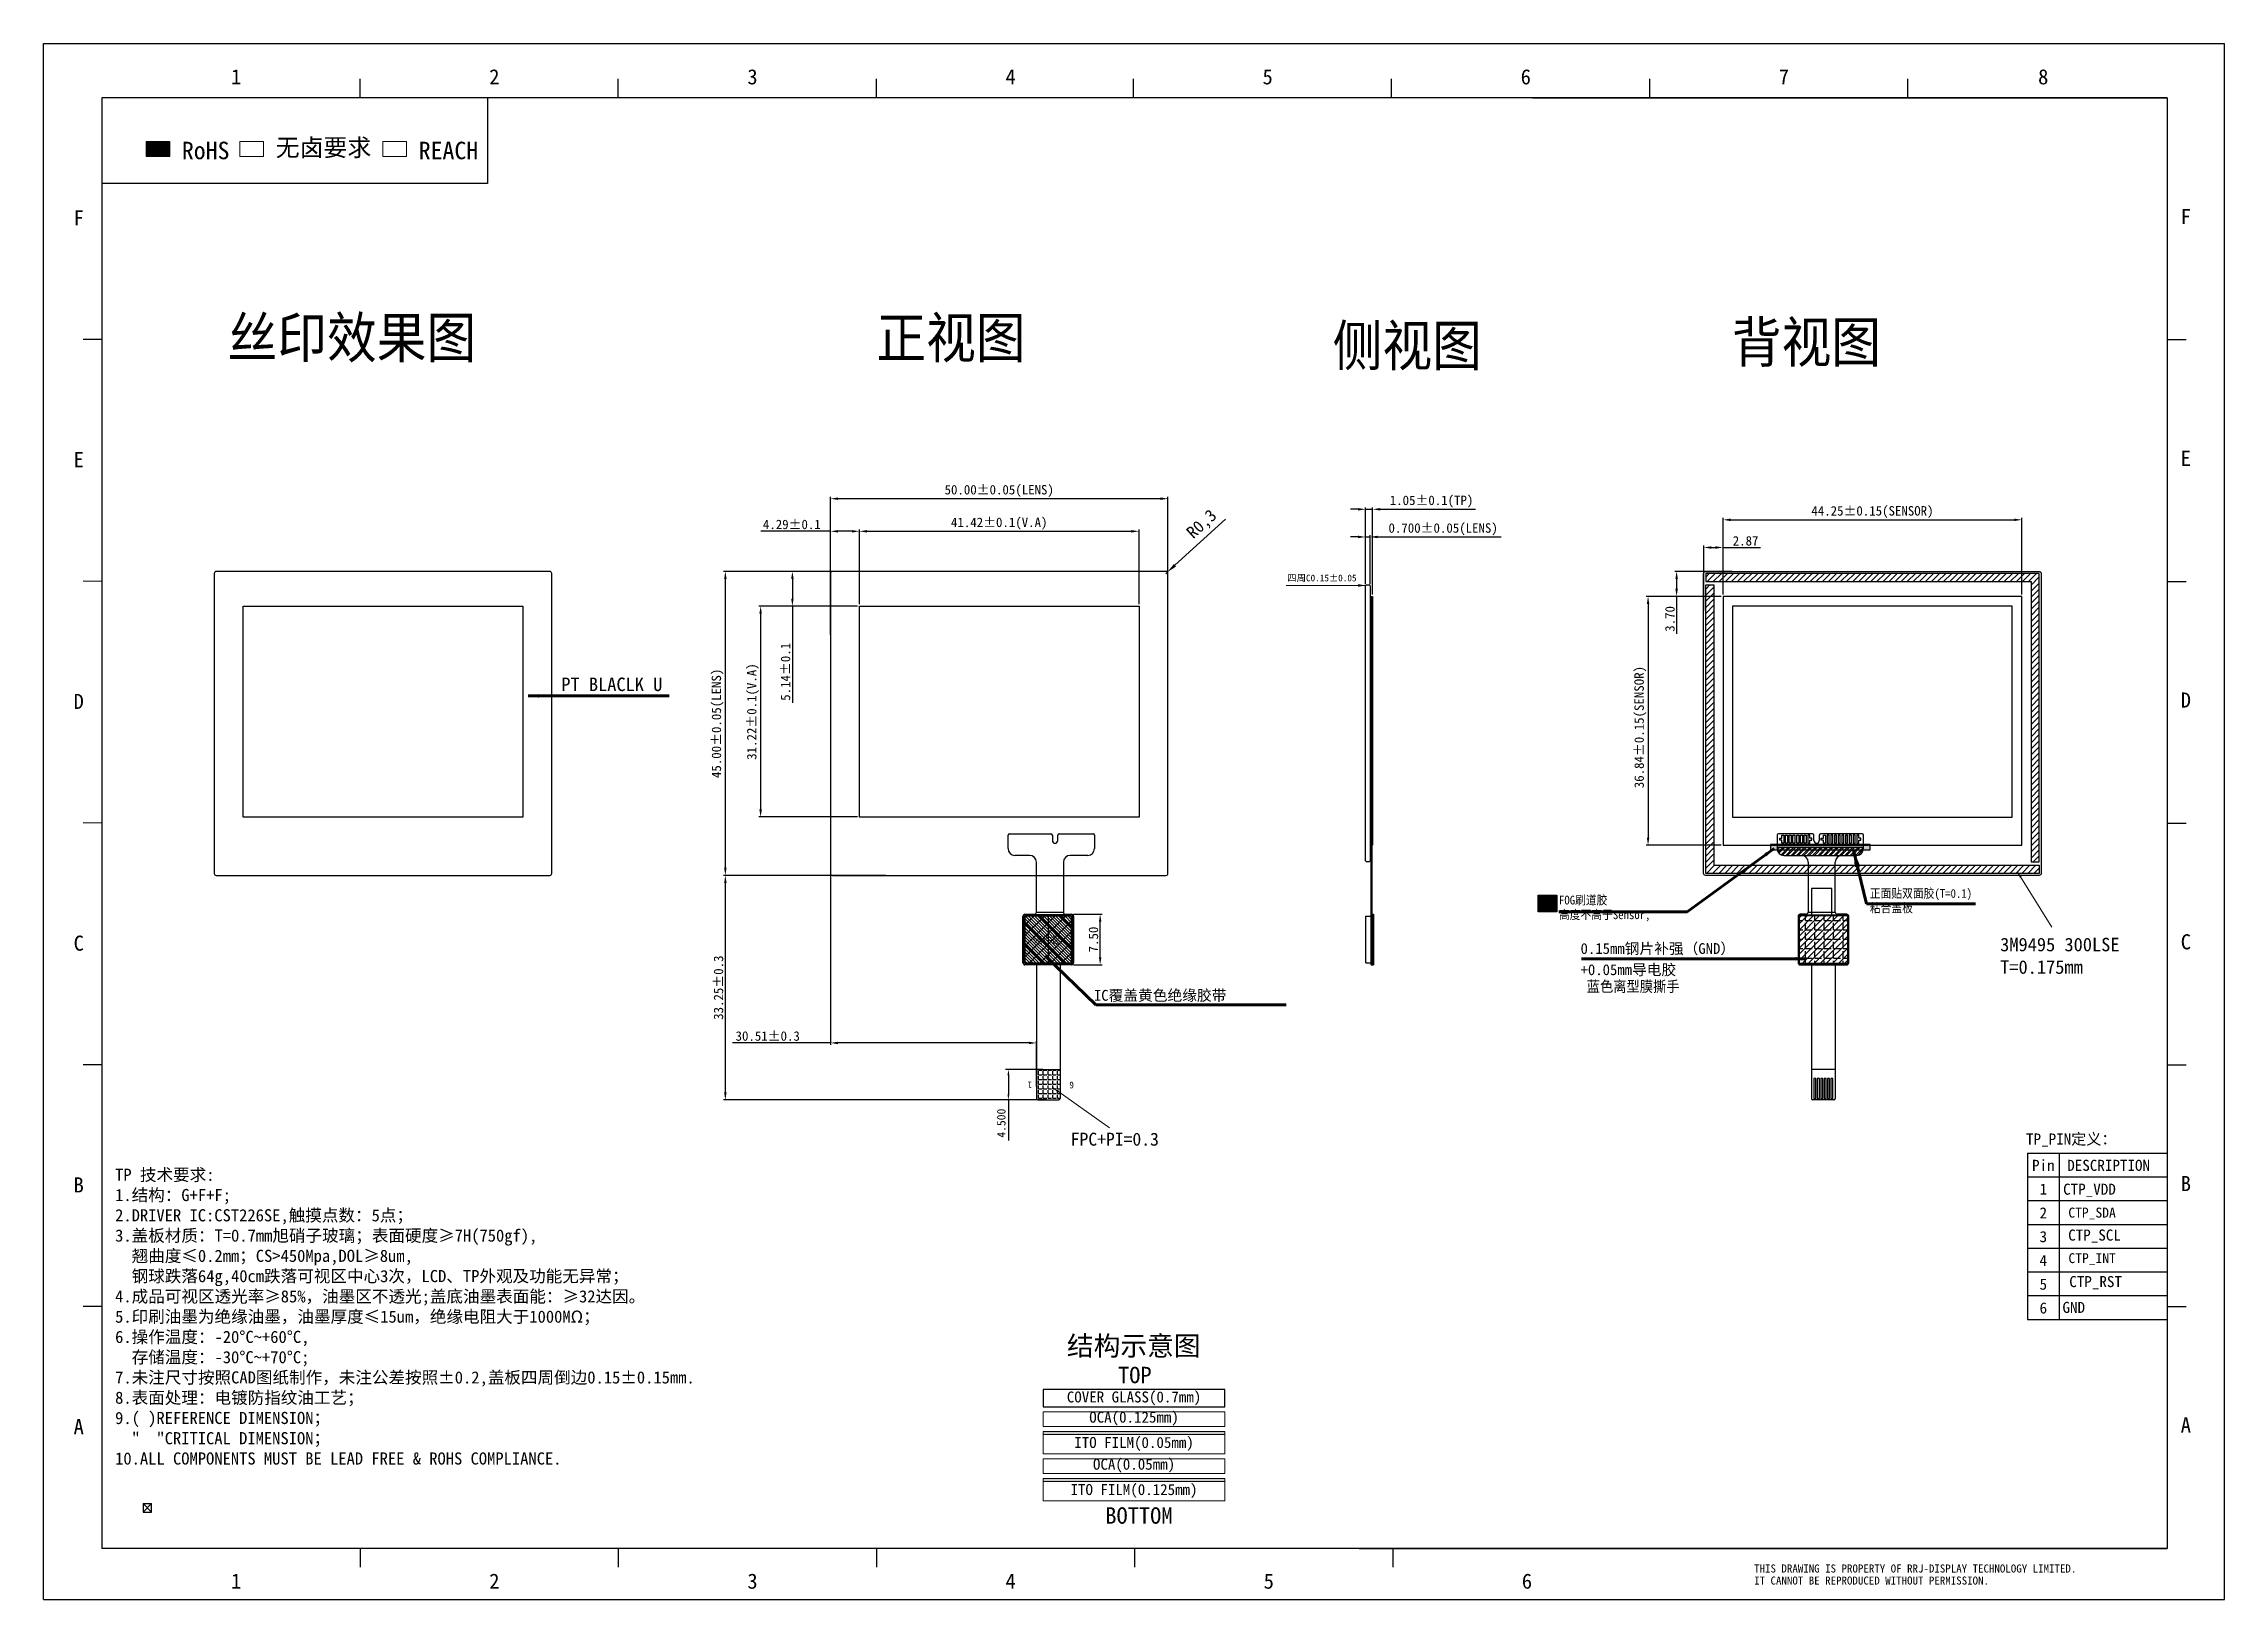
# Model space of a CAD drawing. Header units: millimetres. Extents: x 2493 to 3431, y 522 to 752.
# Drawn here: x 2492.9 to 2815.9, y 522.1 to 752.5 of the extents above; entities that cross this region are included whole.
import ezdxf
from ezdxf.enums import TextEntityAlignment as Align

# ---------------------------------------------------------------- set-up
doc = ezdxf.new("R2010")
doc.units = ezdxf.units.MM
doc.header["$PDMODE"] = 98
for name, color, linetype, lineweight in [('COVER GLASS', 6, 'Continuous', 0), ('OCA', 5, 'Continuous', 5), ('sensor', 170, 'Continuous', 0)]:
    doc.layers.add(name, color=color, linetype=linetype, lineweight=lineweight)
for name, color, linetype in [('dim', 3, 'Continuous'), ('dimension', 3, 'Continuous'), ('DIM（标注）', 3, 'Continuous'), ('fpc', 2, 'Continuous'), ('LENS', 1, 'Continuous'), ('双面胶', 2, 'Continuous'), ('摄像孔保洁膜', 5, 'Continuous')]:
    doc.layers.add(name, color=color, linetype=linetype)
doc.styles.get("Standard").update_dxf_attribs({"font": ''})
doc.styles.add('TITLE', font='arial.ttf')
doc.styles.add('宋体', font='')
doc.styles.add('宝明', font='simhei.ttf')
doc.styles.add('黑体', font='simhei.ttf', dxfattribs={"width": 0.9})
doc.styles.get('Standard').set_extended_font_data('SimSun')
doc.styles.get('宋体').set_extended_font_data('SimSun')
doc.dimstyles.new('ISO-25', dxfattribs={"dimtxt": 1.8, "dimasz": 1.5, "dimexe": 1.25, "dimexo": 0.625, "dimtad": 1, "dimtxsty": 'Standard', "dimcen": 2.5, "dimclrd": 3, "dimclre": 3, "dimadec": 0, "dimazin": 0, "dimtfac": 1, "dimtmove": 0, "dimatfit": 3, "dimfxl": 1, "dimarcsym": 0})
doc.dimstyles.new('ISO-25$0', dxfattribs={"dimscale": 0.7, "dimtxt": 1.8, "dimasz": 1.2, "dimexe": 0.6, "dimexo": 0.6, "dimgap": 0.6, "dimtad": 1, "dimzin": 1, "dimdsep": 46, "dimtxsty": 'Standard', "dimcen": 0.5, "dimclrd": 256, "dimclre": 256, "dimclrt": 256, "dimadec": 0, "dimazin": 0, "dimtp": 1.2, "dimtm": 1.2, "dimtfac": 1, "dimtmove": 0, "dimatfit": 3, "dimfxl": 1, "dimtolj": 1, "dimarcsym": 0})
doc.dimstyles.new('ISO-25$7', dxfattribs={"dimscale": 0.5, "dimtxt": 2.5, "dimasz": 2, "dimexe": 0.65, "dimexo": 0, "dimtad": 0, "dimdsep": 46, "dimtxsty": 'TITLE', "dimcen": 1.6, "dimclrd": 7, "dimclre": 73, "dimclrt": 7, "dimazin": 0, "dimtfac": 1, "dimtofl": 0, "dimtmove": 0, "dimatfit": 0, "dimfxl": 1, "dimtolj": 1, "dimlwd": 9, "dimlwe": 9, "dimarcsym": 0})
doc.dimstyles.new('TPD', dxfattribs={"dimtxt": 1, "dimasz": 1.2, "dimexe": 0.25, "dimexo": 0.08, "dimgap": 0.15, "dimtad": 0, "dimzin": 1, "dimdsep": 46, "dimtxsty": '宋体', "dimcen": 18.05, "dimclrd": 256, "dimclre": 256, "dimclrt": 256, "dimadec": 0, "dimazin": 0, "dimtfac": 1, "dimtmove": 0, "dimatfit": 2, "dimfxl": 1, "dimlwd": 18, "dimlwe": 18, "dimarcsym": 0})

msp = doc.modelspace()

# ---------------------------------------------------------------- texts
at = {"color": 7, "linetype": 'Continuous', "style": '宝明'}
for s, height, p in [('1', 2.237, (2520.6665, 746.4312)), ('2', 2.237, (2558.9053, 746.4312)), ('3', 2.237, (2597.1441, 746.4312)), ('4', 2.237, (2635.383, 746.4312)), ('5', 2.237, (2673.4517, 746.4312)), ('6', 2.237, (2711.6905, 746.4312)), ('7', 2.237, (2749.9293, 746.4312)), ('8', 2.237, (2788.3383, 746.4312)), ('F', 2.237, (2497.3381, 725.5377)), ('F', 2.237, (2809.4612, 725.7389)), ('E', 2.237, (2497.3381, 689.7456)), ('E', 2.237, (2809.4612, 689.9468)), ('D', 2.237, (2497.3381, 653.9535)), ('D', 2.237, (2809.4612, 654.1547)), ('C', 2.237, (2497.3381, 618.1614)), ('C', 2.237, (2809.4612, 618.3626)), ('B', 2.237, (2809.4612, 582.5704)), ('B', 2.237, (2497.3381, 582.3693)), ('A', 2.237, (2497.3381, 546.5772)), ('A', 2.237, (2809.4612, 546.8209)), ('THIS DRAWING IS PROPERTY OF RRJ-DISPLAY TECHNOLOGY LIMITED.', 1.189188, (2746.2759, 526.1025)), ('1', 2.237, (2520.6665, 523.7071)), ('2', 2.237, (2558.9053, 523.7071)), ('3', 2.237, (2597.1441, 523.7071)), ('4', 2.237, (2635.383, 523.7071)), ('5', 2.237, (2673.6218, 523.7071)), ('6', 2.237, (2711.8606, 523.7071)), ('IT CANNOT BE REPRODUCED WITHOUT PERMISSION.', 1.189188, (2746.2759, 524.3187))]:
    msp.add_text(s, height=height, dxfattribs=at).set_placement(p)
at = {"color": 0, "style": '宝明'}
msp.add_text('元件区', height=1, dxfattribs=at).set_placement((2639.476, 619.2794, 0))
at = {"color": 1, "linetype": 'Continuous', "style": '宝明'}
msp.add_text('TP_PIN定义：', height=1.63925, dxfattribs=at).set_placement((2786.5535, 589.4649))
at = {"color": 0, "linetype": 'Continuous', "style": '宝明'}
for s, height, p in [('Pin', 1.63925, (2789.1111, 585.5662)), ('DESCRIPTION', 1.63925, (2798.7881, 585.5662)), ('1', 1.6392, (2789.1111, 582.0473)), ('6', 1.6392, (2789.1111, 564.4528))]:
    msp.add_text(s, height=height, dxfattribs=at).set_placement(p, align=Align.CENTER)
at = {"linetype": 'Continuous', "style": '宝明'}
for s, height, p in [('CTP_VDD', 1.63925, (2792.0464, 582.0377)), ('CTP_SDA', 1.47532, (2792.8193, 578.6551)), ('CTP_INT', 1.47532, (2792.8292, 571.9061)), ('CTP_RST', 1.63925, (2792.9524, 568.3565))]:
    msp.add_text(s, height=height, dxfattribs=at).set_placement(p)
for s, p in [('2', (2789.1111, 578.5284)), ('3', (2789.1111, 575.0095)), ('4', (2789.1111, 571.4906)), ('5', (2789.1111, 567.9717))]:
    msp.add_text(s, height=1.6392, dxfattribs=at).set_placement(p, align=Align.CENTER)
at = {"color": 0, "linetype": 'Continuous', "style": '宝明'}
for s, p in [('CTP_SCL', (2792.7939, 575.2443)), ('GND', (2791.9481, 564.5354))]:
    msp.add_text(s, height=1.63925, dxfattribs=at).set_placement(p)
at = {"color": 2, "lineweight": 0, "char_height": 2.594188, "width": 74.380136, "attachment_point": 1}
for s, insert in [('\\fsimsun|b0|i0|c134|p54;\\H1x;RoHS', (2513.3739, 737.9371)), ('\\fsimsun|b0|i0|c134|p54;\\H1x;无卤要求', (2527.281, 738.3768)), ('\\fsimsun|b0|i0|c134|p54;\\H1x;REACH', (2548.455, 737.9371))]:
    msp.add_mtext(s, dxfattribs=dict(at, insert=insert))
at = {"color": 1, "char_height": 1, "width": 0.500789, "attachment_point": 3, "rotation": 180, "style": '宝明'}
for s, insert in [('1', (2638.6352, 597.7881)), ('6', (2644.8359, 597.7566))]:
    msp.add_mtext(s, dxfattribs=dict(at, insert=insert))
at = {"insert": (2644.4838, 561.1139), "char_height": 2.90304, "width": 21.513254, "attachment_point": 1, "style": '宋体'}
msp.add_mtext('{\\fSimSun|b0|i0|c134|p54;结构示意图}', dxfattribs=at)
at = {"layer": 'dim', "style": '宋体'}
for s, insert, char_height, width, attachment_point in [('{\\C2;TP 技术要求:\\P1.结构：G+F+F;\\P2.DRIVER IC:\\C1;CST226SE\\C2;,触摸点数：5点；\\P3.盖板材质：T=0.7mm旭硝子玻璃；表面硬度≥7H(750gf),\\P  翘曲度≤0.2mm；CS>450Mpa,DOL≥8um,\\P  钢球跌落64g,40cm跌落可视区中心3次，LCD、TP外观及功能无异常；\\P4.成品可视区透光率≥85%，油墨区不透光;\\fNSimSun|b0|i0|c134|p49;\\C1;盖底油墨表面能：≥32达因。\\fSimSun|b0|i0|c134|p2;\\P\\C2;5.印刷油墨为绝缘油墨，油墨厚度≤\\C1;15\\C2;um，绝缘电阻大于1000MΩ；\\P6.操作温度：-20%%DC~+60%%DC,\\P  存储温度：-30%%DC~+70%%DC;\\P7.未注尺寸按照CAD图纸制作，未注公差按照\\fNSimSun|b0|i0|c134|p49;\\C1;%%P0.2\\fSimSun|b0|i0|c134|p2;,盖板四周倒边0.15%%P0.15mm.\\P\\C2;8.表面处理：电镀防指纹油工艺； \\P9.( )REFERENCE DIMENSION；\\P  "  "CRITICAL DIMENSION；\\P10.ALL COMPONENTS MUST BE LEAD FREE & ROHS COMPLIANCE.\\P }', (2503.4896, 585.8929), 1.8, 112.149418, 1), ('TOP', (2652.0514, 555.3227), 2.43855, 5.567922, 4), ('BOTTOM', (2650.1663, 534.5178), 2.43855, 10.471701, 4)]:
    msp.add_mtext(s, dxfattribs=dict(at, insert=insert, char_height=char_height, width=width, attachment_point=attachment_point))
at = {"layer": 'dimension', "ltscale": 0.5, "insert": (2645.0376, 591.2201), "char_height": 1.92057, "attachment_point": 1}
msp.add_mtext_dynamic_manual_height_columns('FPC+PI=0.3', width=24.11863, gutter_width=1, heights=[0], dxfattribs=at)
at = {"layer": 'DIM（标注）', "linetype": 'Continuous', "style": '宝明'}
msp.add_text('PT BLACLK U', height=2, dxfattribs=at).set_placement((2569.5833, 656.6029, 0))
at = {"layer": 'DIM（标注）', "lineweight": 0, "style": '黑体'}
for s, p in [('0.15mm钢片补强（GND）', (2720.5656, 617.6844, 0)), ('+0.05mm导电胶  ', (2720.5656, 614.5485, 0)), ('IC覆盖黄色绝缘胶带', (2648.4726, 610.7579, 0))]:
    msp.add_text(s, height=1.6, dxfattribs=at).set_placement(p)
at = {"layer": 'DIM（标注）', "color": 1, "char_height": 6, "attachment_point": 7, "style": '黑体'}
for s, insert in [('{\\fSimHei|b0|i0|c134|p49;\\C3;丝印效果图}', (2520.1476, 705.2617)), ('{\\C3;正视图}', (2616.2559, 705.2559)), ('{\\C3;侧视图}', (2683.8434, 704.0952)), ('{\\C3;背视图}', (2742.9729, 704.6058))]:
    msp.add_mtext(s, dxfattribs=dict(at, insert=insert))
at = {"layer": 'DIM（标注）', "color": 1, "insert": (2677.0945, 673.8447), "char_height": 1, "width": 18.618354, "attachment_point": 1}
msp.add_mtext('{\\fSimHei|b0|i0|c134|p49;四周C0.15±0.05}', dxfattribs=at)
at = {"layer": 'DIM（标注）', "lineweight": 0, "attachment_point": 1, "style": '黑体'}
for s, insert, char_height, width in [('正面贴双面胶(T=0.1)\\P粘合盖板', (2763.4101, 627.2941, 0), 1.3, 33.288189), ('FOG刷道胶\\P高度不高于Sensor,', (2717.3657, 626.3042, 0), 1.3, 37.972328), ('蓝色离型膜撕手', (2721.4779, 613.6796), 1.6, 26.102528)]:
    msp.add_mtext(s, dxfattribs=dict(at, insert=insert, char_height=char_height, width=width))
at = {"layer": 'DIM（标注）', "insert": (2782.7148, 620.0762), "char_height": 2, "width": 24.09447, "attachment_point": 1}
msp.add_mtext('3M9495 300LSE\\PT=0.175mm', dxfattribs=at)
at = {"layer": 'LENS', "insert": (2654.4204, 552.9054), "char_height": 1.625702, "width": 26.900926, "attachment_point": 2, "style": '宋体'}
msp.add_mtext('COVER GLASS(0.7mm)', dxfattribs=at)
at = {"layer": 'OCA', "char_height": 1.625702, "width": 26.900926, "attachment_point": 2, "style": '宋体'}
for s, insert in [('OCA(0.125mm)', (2654.4204, 549.9153)), ('OCA(0.05mm)', (2654.4204, 542.9492))]:
    msp.add_mtext(s, dxfattribs=dict(at, insert=insert))
at = {"layer": 'sensor', "char_height": 1.571293, "width": 26.900926, "attachment_point": 2, "style": '宋体'}
for s, insert in [('{\\H1.035x;ITO FILM(0.05mm)}', (2654.4204, 546.1666)), ('{\\H1.035x;ITO FILM(0.125mm)}', (2654.4204, 539.2006))]:
    msp.add_mtext(s, dxfattribs=dict(at, insert=insert))

# ---------------------------------------------------------------- blocks, each defined once
blk = doc.blocks.new('*D54')
at = {"layer": 'Defpoints', "color": 0}
for p in [(2655.16, 680.26), (2613.74, 669.18), (2655.16, 669.18)]:
    blk.add_point(p, dxfattribs=at)
at = {"layer": 'DIM（标注）', "lineweight": -2}
for p, q in [((2613.74, 669.46), (2613.74, 680.54)), ((2614.86, 680.26), (2654.04, 680.26)), ((2655.16, 669.46), (2655.16, 680.54))]:
    blk.add_line(p, q, dxfattribs=at)
at = {"layer": 'DIM（标注）'}
for points in [[(2614.86, 680.44), (2614.86, 680.07), (2613.74, 680.26)], [(2654.04, 680.44), (2654.04, 680.07), (2655.16, 680.26)]]:
    blk.add_solid(points, dxfattribs=at)
at = {"layer": 'DIM（标注）', "insert": (2634.45, 681.4), "char_height": 1.4, "attachment_point": 5, "style": '宝明'}
blk.add_mtext('\\A1;41.42%%P0.1(V.A)', dxfattribs=at)
blk = doc.blocks.new('*D55')
at = {"layer": 'Defpoints', "color": 0}
for p in [(2613.74, 669.18), (2599.11, 637.96), (2613.74, 637.96)]:
    blk.add_point(p, dxfattribs=at)
at = {"layer": 'DIM（标注）', "lineweight": -2}
for p, q in [((2613.46, 669.18), (2598.83, 669.18)), ((2599.11, 668.06), (2599.11, 639.08)), ((2613.46, 637.96), (2598.83, 637.96))]:
    blk.add_line(p, q, dxfattribs=at)
at = {"layer": 'DIM（标注）'}
for points in [[(2598.92, 668.06), (2599.29, 668.06), (2599.11, 669.18)], [(2598.92, 639.08), (2599.29, 639.08), (2599.11, 637.96)]]:
    blk.add_solid(points, dxfattribs=at)
at = {"layer": 'DIM（标注）', "insert": (2597.97, 653.57), "char_height": 1.4, "attachment_point": 5, "rotation": 90, "style": '宝明'}
blk.add_mtext('\\A1;31.22%%P0.1(V.A)', dxfattribs=at)
blk = doc.blocks.new('*D56')
at = {"layer": 'Defpoints', "color": 0}
for p in [(2659.45, 685.09), (2609.45, 664.66), (2659.45, 665.2)]:
    blk.add_point(p, dxfattribs=at)
at = {"layer": 'DIM（标注）', "lineweight": -2}
for p, q in [((2609.45, 664.94), (2609.45, 685.37)), ((2610.57, 685.09), (2658.33, 685.09)), ((2659.45, 665.48), (2659.45, 685.37))]:
    blk.add_line(p, q, dxfattribs=at)
at = {"layer": 'DIM（标注）'}
for points in [[(2610.57, 685.27), (2610.57, 684.9), (2609.45, 685.09)], [(2658.33, 685.27), (2658.33, 684.9), (2659.45, 685.09)]]:
    blk.add_solid(points, dxfattribs=at)
at = {"layer": 'DIM（标注）', "insert": (2634.45, 686.23), "char_height": 1.4, "attachment_point": 5, "style": '宝明'}
blk.add_mtext('\\A1;50.00%%P0.05(LENS)', dxfattribs=at)
blk = doc.blocks.new('*D57')
at = {"layer": 'Defpoints', "color": 0}
for p in [(2618.1, 674.32), (2593.88, 629.32), (2617.93, 629.32)]:
    blk.add_point(p, dxfattribs=at)
at = {"layer": 'DIM（标注）', "lineweight": -2}
for p, q in [((2617.82, 674.32), (2593.6, 674.32)), ((2593.88, 673.2), (2593.88, 630.44)), ((2617.65, 629.32), (2593.6, 629.32))]:
    blk.add_line(p, q, dxfattribs=at)
at = {"layer": 'DIM（标注）'}
for points in [[(2593.7, 673.2), (2594.07, 673.2), (2593.88, 674.32)], [(2593.7, 630.44), (2594.07, 630.44), (2593.88, 629.32)]]:
    blk.add_solid(points, dxfattribs=at)
at = {"layer": 'DIM（标注）', "insert": (2592.74, 651.82), "char_height": 1.4, "attachment_point": 5, "rotation": 90, "style": '宝明'}
blk.add_mtext('\\A1;45.00%%P0.05(LENS)', dxfattribs=at)
blk = doc.blocks.new('*D58')
at = {"layer": 'Defpoints', "color": 0}
for p in [(2609.45, 680.26), (2613.74, 669.18), (2609.45, 665.21)]:
    blk.add_point(p, dxfattribs=at)
at = {"layer": 'DIM（标注）', "lineweight": -2}
for p, q in [((2609.45, 680.26), (2599.14, 680.26)), ((2609.45, 665.49), (2609.45, 680.54)), ((2612.62, 680.26), (2610.57, 680.26)), ((2613.74, 669.46), (2613.74, 680.54))]:
    blk.add_line(p, q, dxfattribs=at)
at = {"layer": 'DIM（标注）'}
for points in [[(2610.57, 680.44), (2610.57, 680.07), (2609.45, 680.26)], [(2612.62, 680.44), (2612.62, 680.07), (2613.74, 680.26)]]:
    blk.add_solid(points, dxfattribs=at)
at = {"layer": 'DIM（标注）', "insert": (2603.73, 681.27), "char_height": 1.4, "attachment_point": 5, "style": '宝明'}
blk.add_mtext('\\A1;4.29%%P0.1', dxfattribs=at)
blk = doc.blocks.new('*D59')
at = {"layer": 'Defpoints', "color": 0}
for p in [(2603.81, 674.32), (2616.4, 674.32), (2613.74, 669.18)]:
    blk.add_point(p, dxfattribs=at)
at = {"layer": 'DIM（标注）', "lineweight": -2}
for p, q in [((2616.12, 674.32), (2603.53, 674.32)), ((2603.81, 673.2), (2603.81, 670.3)), ((2613.46, 669.18), (2603.53, 669.18)), ((2603.81, 669.18), (2603.81, 654.86))]:
    blk.add_line(p, q, dxfattribs=at)
at = {"layer": 'DIM（标注）'}
for points in [[(2603.63, 673.2), (2604, 673.2), (2603.81, 674.32)], [(2603.63, 670.3), (2604, 670.3), (2603.81, 669.18)]]:
    blk.add_solid(points, dxfattribs=at)
at = {"layer": 'DIM（标注）', "insert": (2602.8, 659.45), "char_height": 1.4, "attachment_point": 5, "rotation": 90, "style": '宝明'}
blk.add_mtext('\\A1;5.14%%P0.1', dxfattribs=at)
blk = doc.blocks.new('*D60')
at = {"layer": 'Defpoints', "color": 0}
for p in [(2615.24, 629.32), (2593.88, 596.07), (2641.71, 596.07)]:
    blk.add_point(p, dxfattribs=at)
at = {"layer": 'DIM（标注）', "lineweight": -2}
for p, q in [((2614.96, 629.32), (2593.6, 629.32)), ((2593.88, 628.2), (2593.88, 597.19)), ((2641.43, 596.07), (2593.6, 596.07))]:
    blk.add_line(p, q, dxfattribs=at)
at = {"layer": 'DIM（标注）'}
for points in [[(2593.7, 628.2), (2594.07, 628.2), (2593.88, 629.32)], [(2593.7, 597.19), (2594.07, 597.19), (2593.88, 596.07)]]:
    blk.add_solid(points, dxfattribs=at)
at = {"layer": 'DIM（标注）', "insert": (2592.87, 612.69), "char_height": 1.4, "attachment_point": 5, "rotation": 90, "style": '宝明'}
blk.add_mtext('\\A1;33.25%%P0.3', dxfattribs=at)
blk = doc.blocks.new('*D61')
at = {"layer": 'Defpoints', "color": 0}
for p in [(2609.45, 636.16), (2639.96, 604.51), (2639.96, 597.79)]:
    blk.add_point(p, dxfattribs=at)
at = {"layer": 'DIM（标注）', "lineweight": -2}
for p, q in [((2609.45, 635.88), (2609.45, 604.23)), ((2609.45, 604.51), (2594.94, 604.51)), ((2638.84, 604.51), (2610.57, 604.51)), ((2639.96, 598.07), (2639.96, 604.79))]:
    blk.add_line(p, q, dxfattribs=at)
at = {"layer": 'DIM（标注）'}
for points in [[(2610.57, 604.69), (2610.57, 604.32), (2609.45, 604.51)], [(2638.84, 604.69), (2638.84, 604.32), (2639.96, 604.51)]]:
    blk.add_solid(points, dxfattribs=at)
at = {"layer": 'DIM（标注）', "insert": (2600.16, 605.52), "char_height": 1.4, "attachment_point": 5, "style": '宝明'}
blk.add_mtext('\\A1;30.51%%P0.3', dxfattribs=at)
blk = doc.blocks.new('*D62')
at = {"layer": 'Defpoints', "color": 0}
for p in [(2645.16, 623.57), (2649.4, 623.57), (2645.16, 616.07)]:
    blk.add_point(p, dxfattribs=at)
at = {"layer": 'DIM（标注）', "lineweight": -2}
for p, q in [((2645.44, 623.57), (2649.68, 623.57)), ((2649.4, 617.19), (2649.4, 622.45)), ((2645.44, 616.07), (2649.68, 616.07))]:
    blk.add_line(p, q, dxfattribs=at)
at = {"layer": 'DIM（标注）'}
for points in [[(2649.22, 622.45), (2649.59, 622.45), (2649.4, 623.57)], [(2649.22, 617.19), (2649.59, 617.19), (2649.4, 616.07)]]:
    blk.add_solid(points, dxfattribs=at)
at = {"layer": 'DIM（标注）', "insert": (2648.41, 619.82), "char_height": 1.4, "attachment_point": 5, "rotation": 90, "style": '宝明'}
blk.add_mtext('\\A1;7.50', dxfattribs=at)
blk = doc.blocks.new('*D63')
at = {"layer": 'Defpoints', "color": 0}
for p in [(2689.76, 683.52), (2688.71, 672.17), (2689.76, 670.62)]:
    blk.add_point(p, dxfattribs=at)
at = {"layer": 'DIM（标注）', "lineweight": -2}
for p, q in [((2687.59, 683.52), (2686.47, 683.52)), ((2688.71, 672.45), (2688.71, 683.8)), ((2688.71, 683.52), (2689.76, 683.52)), ((2689.76, 670.9), (2689.76, 683.8)), ((2690.88, 683.52), (2704.99, 683.52))]:
    blk.add_line(p, q, dxfattribs=at)
at = {"layer": 'DIM（标注）'}
for points in [[(2687.59, 683.7), (2687.59, 683.33), (2688.71, 683.52)], [(2690.88, 683.7), (2690.88, 683.33), (2689.76, 683.52)]]:
    blk.add_solid(points, dxfattribs=at)
at = {"layer": 'DIM（标注）', "insert": (2698.49, 684.66), "char_height": 1.4, "attachment_point": 5, "style": '宝明'}
blk.add_mtext('\\A1;1.05%%P0.1(TP)', dxfattribs=at)
blk = doc.blocks.new('*D64')
at = {"layer": 'Defpoints', "color": 0}
for p in [(2689.41, 679.42), (2688.71, 672.17), (2689.41, 672.17)]:
    blk.add_point(p, dxfattribs=at)
at = {"layer": 'DIM（标注）', "lineweight": -2}
for p, q in [((2687.59, 679.42), (2686.47, 679.42)), ((2688.71, 672.45), (2688.71, 679.7)), ((2688.71, 679.42), (2689.41, 679.42)), ((2689.41, 672.45), (2689.41, 679.7)), ((2690.53, 679.42), (2708.78, 679.42))]:
    blk.add_line(p, q, dxfattribs=at)
at = {"layer": 'DIM（标注）'}
for points in [[(2687.59, 679.61), (2687.59, 679.23), (2688.71, 679.42)], [(2690.53, 679.61), (2690.53, 679.23), (2689.41, 679.42)]]:
    blk.add_solid(points, dxfattribs=at)
at = {"layer": 'DIM（标注）', "insert": (2700.21, 680.56), "char_height": 1.4, "attachment_point": 5, "style": '宝明'}
blk.add_mtext('\\A1;0.700%%P0.05(LENS)', dxfattribs=at)
blk = doc.blocks.new('*D65')
at = {"layer": 'Defpoints', "color": 0}
for p in [(2743.3, 674.32), (2734.79, 670.62), (2741.67, 670.62)]:
    blk.add_point(p, dxfattribs=at)
at = {"layer": 'DIM（标注）', "lineweight": -2}
for p, q in [((2743.02, 674.32), (2734.51, 674.32)), ((2734.79, 673.2), (2734.79, 671.74)), ((2741.39, 670.62), (2734.51, 670.62)), ((2734.79, 670.62), (2734.79, 665.08))]:
    blk.add_line(p, q, dxfattribs=at)
at = {"layer": 'DIM（标注）'}
for points in [[(2734.61, 673.2), (2734.98, 673.2), (2734.79, 674.32)], [(2734.61, 671.74), (2734.98, 671.74), (2734.79, 670.62)]]:
    blk.add_solid(points, dxfattribs=at)
at = {"layer": 'DIM（标注）', "insert": (2733.81, 667.29), "char_height": 1.4, "attachment_point": 5, "rotation": 90, "style": '宝明'}
blk.add_mtext('\\A1;3.70', dxfattribs=at)
blk = doc.blocks.new('*D66')
at = {"layer": 'Defpoints', "color": 0}
for p in [(2741.67, 677.86), (2741.67, 670.62), (2738.8, 668.27)]:
    blk.add_point(p, dxfattribs=at)
at = {"layer": 'DIM（标注）', "lineweight": -2}
for p, q in [((2738.8, 668.55), (2738.8, 678.14)), ((2739.92, 677.86), (2740.55, 677.86)), ((2741.67, 670.9), (2741.67, 678.14)), ((2741.67, 677.86), (2747.24, 677.86))]:
    blk.add_line(p, q, dxfattribs=at)
at = {"layer": 'DIM（标注）'}
for points in [[(2739.92, 678.04), (2739.92, 677.67), (2738.8, 677.86)], [(2740.55, 678.04), (2740.55, 677.67), (2741.67, 677.86)]]:
    blk.add_solid(points, dxfattribs=at)
at = {"layer": 'DIM（标注）', "insert": (2745.01, 678.84), "char_height": 1.4, "attachment_point": 5, "style": '宝明'}
blk.add_mtext('\\A1;2.87', dxfattribs=at)
blk = doc.blocks.new('*D67')
at = {"layer": 'Defpoints', "color": 0}
for p in [(2785.92, 681.96), (2741.67, 670.62), (2785.92, 670.62)]:
    blk.add_point(p, dxfattribs=at)
at = {"layer": 'DIM（标注）', "lineweight": -2}
for p, q in [((2741.67, 670.9), (2741.67, 682.24)), ((2742.79, 681.96), (2784.8, 681.96)), ((2785.92, 670.9), (2785.92, 682.24))]:
    blk.add_line(p, q, dxfattribs=at)
at = {"layer": 'DIM（标注）'}
for points in [[(2742.79, 682.14), (2742.79, 681.77), (2741.67, 681.96)], [(2784.8, 682.14), (2784.8, 681.77), (2785.92, 681.96)]]:
    blk.add_solid(points, dxfattribs=at)
at = {"layer": 'DIM（标注）', "insert": (2763.8, 683.1), "char_height": 1.4, "attachment_point": 5, "style": '宝明'}
blk.add_mtext('\\A1;44.25%%P0.15(SENSOR)', dxfattribs=at)
blk = doc.blocks.new('*D68')
at = {"layer": 'Defpoints', "color": 0}
for p in [(2741.67, 670.62), (2730.56, 633.78), (2741.67, 633.78)]:
    blk.add_point(p, dxfattribs=at)
at = {"layer": 'DIM（标注）', "lineweight": -2}
for p, q in [((2741.39, 670.62), (2730.28, 670.62)), ((2730.56, 669.5), (2730.56, 634.9)), ((2741.39, 633.78), (2730.28, 633.78))]:
    blk.add_line(p, q, dxfattribs=at)
at = {"layer": 'DIM（标注）'}
for points in [[(2730.38, 669.5), (2730.75, 669.5), (2730.56, 670.62)], [(2730.38, 634.9), (2730.75, 634.9), (2730.56, 633.78)]]:
    blk.add_solid(points, dxfattribs=at)
at = {"layer": 'DIM（标注）', "insert": (2729.42, 651.27), "char_height": 1.4, "attachment_point": 5, "rotation": 90, "style": '宝明'}
blk.add_mtext('\\A1;36.84%%P0.15(SENSOR)', dxfattribs=at)
blk = doc.blocks.new('*D69')
at = {"layer": 'Defpoints', "color": 0}
for p in [(2659.15, 674.02, 0), (2659.37, 674.22, 0)]:
    blk.add_point(p, dxfattribs=at)
at = {"layer": 'DIM（标注）', "color": 3, "lineweight": -2}
for p, q in [((2667.95, 682.04), (2660.48, 675.23)), ((2659.15, 674.02), (2659.37, 674.22))]:
    blk.add_line(p, q, dxfattribs=at)
at = {"layer": 'DIM（标注）', "color": 3}
blk.add_solid([(2660.31, 675.41), (2660.65, 675.04), (2659.37, 674.22)], dxfattribs=at)
at = {"layer": 'DIM（标注）', "color": 0, "insert": (2664.55, 681.21), "char_height": 1.8, "attachment_point": 5, "rotation": 42.3548}
blk.add_mtext('R0,3', dxfattribs=at)
blk = doc.blocks.new('*D70')
at = {"layer": 'Defpoints', "color": 0}
for p in [(2641.31, 600.57, 0), (2635.81, 596.07), (2641.31, 596.07, 0)]:
    blk.add_point(p, dxfattribs=at)
at = {"layer": 'DIM（标注）', "lineweight": -2}
for p, q in [((2640.89, 600.57), (2635.39, 600.57)), ((2635.81, 599.73), (2635.81, 596.91)), ((2640.89, 596.07), (2635.39, 596.07)), ((2635.81, 596.07), (2635.81, 590.04))]:
    blk.add_line(p, q, dxfattribs=at)
at = {"layer": 'DIM（标注）'}
for points in [[(2635.67, 599.73), (2635.95, 599.73), (2635.81, 600.57)], [(2635.67, 596.91), (2635.95, 596.91), (2635.81, 596.07)]]:
    blk.add_solid(points, dxfattribs=at)
at = {"layer": 'DIM（标注）', "insert": (2634.76, 592.63), "char_height": 1.26, "attachment_point": 5, "rotation": 90}
blk.add_mtext('\\A1;4.500', dxfattribs=at)
blk = doc.blocks.new('555234')
at = {"layer": 'DIM（标注）', "color": 0}
for points in [[(2369.1, -379.96), (2369.4, -379.96), (2369.4, -376.96), (2369.1, -376.96)], [(2369.6, -379.96), (2369.9, -379.96), (2369.9, -376.96), (2369.6, -376.96)], [(2370.1, -379.96), (2370.4, -379.96), (2370.4, -376.96), (2370.1, -376.96)], [(2370.6, -379.96), (2370.9, -379.96), (2370.9, -376.96), (2370.6, -376.96)], [(2371.1, -379.96), (2371.4, -379.96), (2371.4, -376.96), (2371.1, -376.96)], [(2371.6, -379.96), (2371.9, -379.96), (2371.9, -376.96), (2371.6, -376.96)]]:
    blk.add_lwpolyline(points, close=True, dxfattribs=at)

# ---------------------------------------------------------------- dimensions: what is measured, and where the dimension line sits
at = {"layer": 'DIM（标注）'}
for base, p1, p2, text, picture, middle in [((2659.4478, 685.0858, 0), (2609.4478, 664.6627, 0), (2659.4478, 665.2001, 0), '<>%%P0.05(LENS)', '*D56', (2634.4478, 686.2269, 0)), ((2609.4478, 680.2572, 0), (2613.7358, 669.1756, 0), (2609.4478, 665.2064, 0), '<>%%P0.1', '*D58', (2603.7339, 681.2724, 0)), ((2655.1598, 680.2572, 0), (2613.7358, 669.1756, 0), (2655.1598, 669.1756, 0), '<>%%P0.1(V.A)', '*D54', (2634.4478, 681.3983, 0))]:
    dim = msp.add_linear_dim(base=base, p1=p1, p2=p2, text=text, dimstyle='ISO-25$0', override={"dimtxt": 2, "dimasz": 1.6, "dimexe": 0.3998, "dimexo": 0.3998, "dimgap": 0.3998, "dimtxsty": '宝明'}, dxfattribs=at)
    dim.commit()
    dim.dimension.update_dxf_attribs({"geometry": picture, "text_midpoint": middle})
at = {"layer": 'DIM（标注）', "color": 3}
for base, p1, p2, text, override, picture, middle in [((2689.7583, 683.5174, 0), (2688.7083, 672.1656, 0), (2689.7583, 670.6166, 0), '<>%%P0.1(TP)', {"dimtxt": 2, "dimasz": 1.6, "dimexe": 0.3998, "dimexo": 0.3998, "dimgap": 0.3998, "dimtxsty": '宝明'}, '*D63', (2698.4917, 684.6585, 0)), ((2689.4083, 679.4193, 0), (2688.7083, 672.1656, 0), (2689.4083, 672.1656, 0), '<>%%P0.05(LENS)', {"dimtxt": 2, "dimasz": 1.6, "dimexe": 0.3998, "dimexo": 0.3998, "dimgap": 0.3998, "dimdec": 3, "dimtxsty": '宝明'}, '*D64', (2700.2142, 680.5604, 0)), ((2785.921, 681.9567, 0), (2741.671, 670.6166, 0), (2785.921, 670.6166, 0), '<>%%P0.15(SENSOR)', {"dimtxt": 2, "dimasz": 1.6, "dimexe": 0.3998, "dimexo": 0.3998, "dimgap": 0.3998, "dimtxsty": '宝明'}, '*D67', (2763.796, 683.0978, 0))]:
    dim = msp.add_linear_dim(base=base, p1=p1, p2=p2, text=text, dimstyle='ISO-25$0', override=override, dxfattribs=at)
    dim.commit()
    dim.dimension.update_dxf_attribs({"geometry": picture, "text_midpoint": middle})
at = {"layer": 'DIM（标注）', "color": 0}
dim = msp.add_radius_dim(center=(2659.1478, 674.0156, 0), mpoint=(2659.3695, 674.2178, 0), dimstyle='ISO-25', override={"dimdec": 3, "dimtdec": 3, "dimfxl": 0.5}, dxfattribs=at)
dim.commit()
dim.dimension.update_dxf_attribs({"geometry": '*D69', "text_midpoint": (2665.6786, 679.9697, 0), "dimtype": 164})
at = {"layer": 'DIM（标注）', "color": 3}
dim = msp.add_linear_dim(base=(2741.671, 677.8562, 0), p1=(2738.7962, 668.2711, 0), p2=(2741.671, 670.6166, 0), dimstyle='ISO-25$0', override={"dimtxt": 2, "dimasz": 1.6, "dimexe": 0.3998, "dimexo": 0.3998, "dimgap": 0.3998, "dimtxsty": '宝明'}, dxfattribs=at)
dim.commit()
dim.dimension.update_dxf_attribs({"geometry": '*D66', "text_midpoint": (2745.0136, 678.8361, 0)})
at = {"layer": 'DIM（标注）'}
for base, p1, p2, text, picture, middle in [((2593.8847, 629.3156, 0), (2618.0957, 674.3156, 0), (2617.9315, 629.3156, 0), '<>%%P0.05(LENS)', '*D57', (2592.7436, 651.8156, 0)), ((2599.1079, 637.9576, 0), (2613.7358, 669.1756, 0), (2613.7358, 637.9576, 0), '<>%%P0.1(V.A)', '*D55', (2597.9668, 653.5666, 0))]:
    dim = msp.add_linear_dim(base=base, p1=p1, p2=p2, angle=90, text=text, dimstyle='ISO-25$0', override={"dimtxt": 2, "dimasz": 1.6, "dimexe": 0.3998, "dimexo": 0.3998, "dimgap": 0.3998, "dimtxsty": '宝明'}, dxfattribs=at)
    dim.commit()
    dim.dimension.update_dxf_attribs({"geometry": picture, "text_midpoint": middle})
for base, p1, p2, text, picture, middle in [((2603.8122, 674.3156, 0), (2613.7358, 669.1756, 0), (2616.4, 674.3156, 0), '<>%%P0.1', '*D59', (2603.8122, 659.4522, 0)), ((2593.8847, 596.0666, 0), (2615.2397, 629.3156, 0), (2641.7078, 596.0666, 0), '<>%%P0.3', '*D60', (2593.8847, 612.6911, 0))]:
    dim = msp.add_linear_dim(base=base, p1=p1, p2=p2, angle=90, text=text, dimstyle='ISO-25$0', override={"dimtxt": 2, "dimasz": 1.6, "dimexe": 0.3998, "dimexo": 0.3998, "dimgap": 0.3998, "dimtxsty": '宝明'}, dxfattribs=at)
    dim.commit()
    dim.dimension.update_dxf_attribs({"geometry": picture, "text_midpoint": middle, "dimtype": 160})
at = {"layer": 'DIM（标注）', "color": 3}
for base, p1, p2, picture, middle in [((2734.7932, 670.6166, 0), (2743.2962, 674.3156, 0), (2741.671, 670.6166, 0), '*D65', (2733.8055, 667.2898, 0)), ((2649.4022, 623.5666, 0), (2645.1578, 616.0666, 0), (2645.1578, 623.5666, 0), '*D62', (2648.4144, 619.8166, 0))]:
    dim = msp.add_linear_dim(base=base, p1=p1, p2=p2, angle=90, dimstyle='ISO-25$0', override={"dimtxt": 2, "dimasz": 1.6, "dimexe": 0.3998, "dimexo": 0.3998, "dimgap": 0.3998, "dimtxsty": '宝明'}, dxfattribs=at)
    dim.commit()
    dim.dimension.update_dxf_attribs({"geometry": picture, "text_midpoint": middle})
dim = msp.add_linear_dim(base=(2730.5619, 633.7776, 0), p1=(2741.671, 670.6166, 0), p2=(2741.671, 633.7776, 0), angle=90, text='<>%%P0.15(SENSOR)', dimstyle='ISO-25$0', override={"dimtxt": 2, "dimasz": 1.6, "dimexe": 0.3998, "dimexo": 0.3998, "dimgap": 0.3998, "dimtxsty": '宝明'}, dxfattribs=at)
dim.commit()
dim.dimension.update_dxf_attribs({"geometry": '*D68', "text_midpoint": (2730.5619, 651.2666, 0), "dimtype": 160})
at = {"layer": 'DIM（标注）'}
dim = msp.add_linear_dim(base=(2639.9578, 604.5067, 0), p1=(2609.4478, 636.1606, 0), p2=(2639.9578, 597.7854, 0), text='<>%%P0.3', dimstyle='ISO-25$0', override={"dimtxt": 2, "dimasz": 1.6, "dimexe": 0.3998, "dimexo": 0.3998, "dimgap": 0.3998, "dimtxsty": '宝明'}, dxfattribs=at)
dim.commit()
dim.dimension.update_dxf_attribs({"geometry": '*D61', "text_midpoint": (2600.1592, 604.5067, 0), "dimtype": 160})
at = {"layer": 'DIM（标注）', "color": 0}
dim = msp.add_linear_dim(base=(2635.8088, 596.0666), p1=(2641.3117, 600.5666, 0), p2=(2641.3117, 596.0666, 0), angle=90, dimstyle='ISO-25$0', override={"dimdec": 3, "dimtdec": 3, "dimfxl": 0.5}, dxfattribs=at)
dim.commit()
dim.dimension.update_dxf_attribs({"geometry": '*D70', "text_midpoint": (2634.7588, 592.6316)})

# ---------------------------------------------------------------- hatches: boundary and pattern name
msp.add_hatch(color=256).paths.add_polyline_path([(2748.6752, 633.8776), (2748.6752, 633.0776), (2763.4751, 633.0776), (2763.4751, 633.8776)])
h = msp.add_hatch()
h.set_pattern_fill('ANSI37', color=2, scale=0.35, style=0)
h.set_pattern_definition([(135, (3927.0657, 485.3809), (0.7857724, 0.7857724), []), (45, (3927.0657, 485.3809), (0.7857724, -0.7857724), [])])
h.paths.add_polyline_path([(2645.3578, 623.4666), (2638.0578, 623.4666), (2638.0578, 616.1666), (2645.3578, 616.1666)])
h = msp.add_hatch()
h.set_pattern_fill('ANGLE', color=4, scale=0.2, style=0)
h.set_pattern_definition([(0, (968.4937, 517.8809), (0, 1.397), [1.016, -0.381]), (90, (968.4937, 517.8809), (-1.397, 9e-17), [1.016, -0.381])])
edge = h.paths.add_edge_path()
edge.add_line((2753.0862, 623.4666), (2759.9862, 623.4666))
edge.add_arc((2759.9862, 623.2666), 0.2, 0, 90, ccw=False)
edge.add_line((2760.1862, 623.2666), (2760.1862, 616.3666))
edge.add_arc((2759.9862, 616.3666), 0.2, -90, 0, ccw=False)
edge.add_line((2759.9862, 616.1666), (2753.0862, 616.1666))
edge.add_arc((2753.0862, 616.3666), 0.2, 180, 270, ccw=False)
edge.add_line((2752.8862, 616.3666), (2752.8862, 623.2666))
edge.add_arc((2753.0862, 623.2666), 0.2, 90, 180, ccw=False)
h = msp.add_hatch()
h.set_pattern_fill('ANSI31', color=0, scale=0.1, style=0)
h.set_pattern_definition([(135, (3927.0657, 485.38094), (0.2245064, 0.2245064), [])])
h.paths.add_polyline_path([(2638.2578, 623.2666), (2638.2578, 616.3666), (2645.1578, 616.3666), (2645.1578, 623.2666)])
h.paths.add_polyline_path([(2639.1473, 618.8159), (2644.1193, 618.8159), (2644.1193, 620.7878), (2639.1473, 620.7878)], flags=24)
h = msp.add_hatch()
h.set_pattern_fill('ANSI31', color=1, scale=0.2, style=0)
h.set_pattern_definition([(45, (968.49366, 517.88086), (-0.4490128, 0.4490128), [])])
edge = h.paths.add_edge_path()
edge.add_line((2753.0862, 623.3666), (2759.9862, 623.3666))
edge.add_arc((2759.9862, 623.2666), 0.1, 0, 90, ccw=False)
edge.add_line((2760.0862, 623.2666), (2760.0862, 616.3666))
edge.add_arc((2759.9862, 616.3666), 0.1, 270, 360, ccw=False)
edge.add_line((2759.9862, 616.2666), (2753.0862, 616.2666))
edge.add_arc((2753.0862, 616.3666), 0.1, 180, 270, ccw=False)
edge.add_line((2752.9862, 616.3666), (2752.9862, 623.2666))
edge.add_arc((2753.0862, 623.2666), 0.1, 90, 180, ccw=False)
at = {"layer": 'DIM（标注）'}
h = msp.add_hatch(dxfattribs=at)
h.set_pattern_fill('ANGLE', color=0, scale=0.1, style=0)
h.set_pattern_definition([(0, (377.144, 983.27604), (0, 0.6985), [0.508, -0.1905]), (90, (377.144, 983.27604), (-0.6985, 4e-17), [0.508, -0.1905])])
h.paths.add_polyline_path([(2643.4578, 600.5666), (2639.9578, 600.5666), (2639.9578, 596.2666, 0.41421356), (2640.1578, 596.0666), (2643.2578, 596.0666, 0.41421356), (2643.4578, 596.2666)])
at = {"layer": 'LENS'}
msp.add_hatch(color=2, dxfattribs=at).paths.add_polyline_path([(2508.0683, 737.9697), (2511.5863, 737.9697), (2511.5863, 735.7709), (2508.0683, 735.7709)])
at = {"layer": 'sensor'}
for points in [[(2640.9699, 546.9822), (2667.8708, 546.9822), (2667.8708, 546.5392), (2640.9699, 546.5392)], [(2640.9699, 540.0161), (2667.8708, 540.0161), (2667.8708, 539.5732), (2640.9699, 539.5732)]]:
    msp.add_hatch(color=3, dxfattribs=at).paths.add_polyline_path(points)
at = {"layer": '双面胶', "lineweight": 25}
h = msp.add_hatch(dxfattribs=at)
h.set_pattern_fill('ANSI31', color=256, scale=0.2, style=0)
h.set_pattern_definition([(45, (-17.8743, 983.27604), (-0.4490128, 0.4490128), [])])
h.paths.add_polyline_path([(2787.2962, 631.3156), (2788.4962, 631.3156), (2788.4962, 674.0156), (2739.0962, 674.0156), (2739.0962, 672.8156), (2787.2962, 672.8156)])
h.paths.add_polyline_path([(2739.0962, 672.3156), (2740.2962, 672.3156), (2740.2962, 630.8156), (2788.4962, 630.8156), (2788.4962, 629.6156), (2739.0962, 629.6156)])
at = {"layer": '双面胶'}
h = msp.add_hatch(dxfattribs=at)
h.set_pattern_fill('ANSI32', color=1, scale=1.5, style=0)
h.set_pattern_definition([(45, (-1430.23497, 1555.7698), (-0.397747564, 0.397747564), []), (45, (-1429.9698, 1555.7698), (-0.397747564, 0.397747564), [])])
h.paths.add_polyline_path([(2749.6752, 633.4776), (2749.6752, 633.2776, 0.41421356), (2750.6752, 632.2776), (2753.2862, 632.2776), (2761.4752, 632.2776, 0.41421356), (2762.4752, 633.2776), (2762.4752, 633.4776)])
at = {"layer": '摄像孔保洁膜'}
msp.add_hatch(color=0, dxfattribs=at).paths.add_polyline_path([(2714.2779, 626.3685), (2717.0483, 626.3685), (2717.0483, 623.8993), (2714.2779, 623.8993)])

# ---------------------------------------------------------------- linework, layer by layer
at = {"color": 7, "linetype": 'Continuous'}
for p, q in [((2492.8996, 522.1269), (2492.8996, 752.458)), ((2492.8996, 752.458), (2815.9312, 752.458)), ((2815.9312, 522.1269), (2815.9312, 752.458)), ((2539.7859, 744.4339), (2539.7859, 747.2301)), ((2578.0247, 744.4339), (2578.0247, 747.2301)), ((2616.2636, 744.4339), (2616.2636, 747.2301)), ((2654.3322, 744.4339), (2654.3322, 747.2301)), ((2692.5711, 744.4339), (2692.5711, 747.2301)), ((2730.8099, 744.4339), (2730.8099, 747.2301)), ((2769.0487, 744.4339), (2769.0487, 747.2301)), ((2501.5471, 744.4339), (2501.5471, 529.6812)), ((2807.4577, 744.4339), (2501.5471, 744.4339)), ((2807.4577, 744.4339), (2807.4577, 529.6812)), ((2501.5471, 708.6418), (2498.7508, 708.6638)), ((2807.4577, 708.6418), (2810.254, 708.6418)), ((2501.5471, 672.8496), (2498.7508, 672.8717)), ((2807.4577, 672.8496), (2810.254, 672.8496)), ((2501.5471, 637.0575), (2498.7508, 637.0796)), ((2807.4577, 637.0575), (2810.254, 637.0575)), ((2501.5471, 601.2654), (2498.7508, 601.2875)), ((2807.4577, 601.2654), (2810.254, 601.2654)), ((2501.5471, 565.4733), (2498.7508, 565.4954)), ((2807.4577, 565.4733), (2810.254, 565.4733)), ((2807.4577, 529.6812), (2501.5471, 529.6812)), ((2539.7859, 529.6812), (2539.7859, 526.885)), ((2578.0247, 529.6812), (2578.0247, 526.885)), ((2616.2636, 529.6812), (2616.2636, 526.885)), ((2654.5024, 529.6812), (2654.5024, 526.885)), ((2692.7412, 529.6812), (2692.7412, 526.885)), ((2492.8996, 522.1269), (2815.9312, 522.1269))]:
    msp.add_line(p, q, dxfattribs=at)
at = {"color": 2, "linetype": 'Continuous'}
for p, q in [((2713.4326, 744.4339), (2807.4577, 744.4339)), ((2807.4577, 744.4339), (2807.4577, 728.578)), ((2807.4577, 563.5731), (2807.4577, 529.6812)), ((2687.7461, 529.6812), (2807.4577, 529.6812))]:
    msp.add_line(p, q, dxfattribs=at)
at = {"color": 140, "lineweight": 25}
for p, q in [((2689.5333, 670.6166, 0), (2689.5333, 633.7776, 0)), ((2689.5833, 670.6166, 0), (2689.5833, 633.7776, 0)), ((2689.6333, 670.6166, 0), (2689.6333, 633.7776, 0)), ((2689.7583, 670.6166, 0), (2689.7583, 633.7776, 0)), ((2689.4083, 633.7776, 0), (2689.6833, 633.7776, 0))]:
    msp.add_line(p, q, dxfattribs=at)
at = {"color": 52}
for p, q in [((2689.5333, 616.0666, 0), (2689.5333, 633.7776, 0)), ((2689.6333, 633.7776, 0), (2689.6333, 616.0666, 0)), ((2689.5333, 623.5666, 0), (2689.8933, 623.5666, 0)), ((2689.6933, 623.5666, 0), (2689.6933, 616.0666, 0)), ((2689.8433, 623.5666, 0), (2689.8433, 616.0666, 0)), ((2689.8933, 623.5666, 0), (2689.8933, 616.0666, 0)), ((2688.7333, 616.3666, 0), (2688.7333, 623.2666, 0)), ((2688.7333, 623.2666, 0), (2689.8933, 623.2666, 0)), ((2688.7333, 616.3666, 0), (2689.8933, 616.3666, 0)), ((2689.5333, 616.0666, 0), (2689.8933, 616.0666, 0))]:
    msp.add_line(p, q, dxfattribs=at)
at = {"color": 8}
for p, q in [((2639.9578, 623.8666, 0), (2643.9578, 623.8666, 0)), ((2754.2862, 623.8666, 0), (2758.2862, 623.8666, 0))]:
    msp.add_line(p, q, dxfattribs=at)
at = {"color": 0, "linetype": 'Continuous'}
for p, q in [((2786.7652, 588.2054), (2786.7652, 563.5731)), ((2786.7652, 588.2054), (2807.4577, 588.2054)), ((2791.457, 588.2054), (2791.457, 563.5731)), ((2786.7652, 584.6865), (2807.4577, 584.6865)), ((2786.7652, 563.5731), (2807.4577, 563.5731))]:
    msp.add_line(p, q, dxfattribs=at)
at = {"linetype": 'Continuous'}
for p, q in [((2786.7652, 581.1676), (2807.4577, 581.1676)), ((2786.7652, 577.6487), (2807.4577, 577.6487)), ((2786.7652, 574.1298), (2807.4577, 574.1298)), ((2786.7652, 570.6109), (2807.4577, 570.6109)), ((2786.7652, 567.092), (2807.4577, 567.092))]:
    msp.add_line(p, q, dxfattribs=at)
at = {"color": 2, "linetype": 'Continuous', "elevation": 0}
msp.add_lwpolyline([(2558.6281, 744.4339), (2558.6281, 731.7492), (2501.5471, 731.7492)], dxfattribs=at)
at = {"color": 140, "lineweight": 25, "elevation": 0}
for points in [[(2518.1671, 629.6156, 0.41421356), (2518.4671, 629.3156), (2567.8671, 629.3156, 0.41421356), (2568.1671, 629.6156), (2568.1671, 674.0156, 0.41421356), (2567.8671, 674.3156), (2518.4671, 674.3156, 0.41421356), (2518.1671, 674.0156)], [(2609.4478, 629.6156, 0.41421356), (2609.7478, 629.3156), (2659.1478, 629.3156, 0.41421356), (2659.4478, 629.6156), (2659.4478, 674.0156, 0.41421356), (2659.1478, 674.3156), (2609.7478, 674.3156, 0.41421356), (2609.4478, 674.0156)], [(2788.7962, 629.6156, -0.41421356), (2788.4962, 629.3156), (2739.0962, 629.3156, -0.41421356), (2738.7962, 629.6156), (2738.7962, 674.0156, -0.41421356), (2739.0962, 674.3156), (2788.4962, 674.3156, -0.41421356), (2788.7962, 674.0156)]]:
    msp.add_lwpolyline(points, format="xyb", close=True, dxfattribs=at)
for points in [[(2688.8583, 631.3156), (2688.7083, 631.4656), (2688.7083, 672.1656), (2688.8583, 672.3156), (2689.2583, 672.3156), (2689.4083, 672.1656), (2689.4083, 631.4656), (2689.2583, 631.3156)], [(2522.4551, 669.1756), (2563.8791, 669.1756), (2563.8791, 637.9576), (2522.4551, 637.9576)], [(2613.7358, 669.1756), (2655.1598, 669.1756), (2655.1598, 637.9576), (2613.7358, 637.9576)], [(2784.5082, 669.1756), (2743.0842, 669.1756), (2743.0842, 637.9576), (2784.5082, 637.9576)]]:
    msp.add_lwpolyline(points, close=True, dxfattribs=at)
at = {"color": 1, "elevation": 0}
msp.add_lwpolyline([(2785.921, 670.6166), (2741.671, 670.6166), (2741.671, 633.7776), (2785.921, 633.7776)], close=True, dxfattribs=at)
at = {"elevation": 0}
msp.add_lwpolyline([(2748.6752, 633.8776), (2748.6752, 633.0776), (2763.4751, 633.0776), (2763.4751, 633.8776), (2748.6752, 633.8776)], close=True, dxfattribs=at)
at = {"color": 5, "elevation": 0}
msp.add_lwpolyline([(2754.7862, 623.3666), (2757.7862, 623.3666), (2757.7862, 627.3666), (2754.7862, 627.3666)], close=True, dxfattribs=at)
at = {"color": 2, "elevation": 0}
msp.add_lwpolyline([(2645.3578, 623.4666), (2638.0578, 623.4666), (2638.0578, 616.1666), (2645.3578, 616.1666)], close=True, dxfattribs=at)
at = {"color": 4, "elevation": 0}
msp.add_lwpolyline([(2753.0862, 623.4666), (2759.9862, 623.4666, -0.41421356), (2760.1862, 623.2666), (2760.1862, 616.3666, -0.41421356), (2759.9862, 616.1666), (2753.0862, 616.1666, -0.41421356), (2752.8862, 616.3666), (2752.8862, 623.2666, -0.41421356)], format="xyb", close=True, dxfattribs=at)
at = {"color": 0, "elevation": 0}
msp.add_lwpolyline([(2645.1578, 623.2666), (2638.2578, 623.2666), (2638.2578, 616.3666), (2645.1578, 616.3666)], close=True, dxfattribs=at)
at = {"color": 1, "elevation": 0}
msp.add_lwpolyline([(2753.0862, 623.3666), (2759.9862, 623.3666, -0.41421356), (2760.0862, 623.2666), (2760.0862, 616.3666, -0.41421356), (2759.9862, 616.2666), (2753.0862, 616.2666, -0.41421356), (2752.9862, 616.3666), (2752.9862, 623.2666, -0.41421356)], format="xyb", close=True, dxfattribs=at)
at = {"layer": 'COVER GLASS', "elevation": 0}
msp.add_lwpolyline([(2522.4551, 669.1756), (2563.8791, 669.1756), (2563.8791, 637.9576), (2522.4551, 637.9576)], close=True, dxfattribs=at)
at = {"layer": 'dim', "color": 1, "linetype": 'Continuous'}
for p, q in [((2507.6227, 536.3296), (2507.6227, 535.0578)), ((2508.8945, 536.3296), (2507.6227, 535.0578)), ((2507.6227, 536.3296), (2508.8945, 535.0578)), ((2507.6227, 536.3296), (2508.8945, 536.3296)), ((2508.8945, 535.0578), (2508.8945, 536.3296)), ((2507.6227, 535.0578), (2508.8945, 535.0578))]:
    msp.add_line(p, q, dxfattribs=at)
at = {"layer": 'dim', "color": 2, "lineweight": 0, "elevation": 0}
for points in [[(2508.0683, 737.9697), (2511.5863, 737.9697), (2511.5863, 735.7709), (2508.0683, 735.7709)], [(2521.9754, 737.9697), (2525.4934, 737.9697), (2525.4934, 735.7709), (2521.9754, 735.7709)], [(2543.1493, 737.9697), (2546.6673, 737.9697), (2546.6673, 735.7709), (2543.1493, 735.7709)]]:
    msp.add_lwpolyline(points, close=True, dxfattribs=at)
at = {"layer": 'DIM（标注）', "color": 140, "lineweight": 25}
msp.add_line((2689.4083, 670.6166, 0), (2689.7583, 670.6166, 0), dxfattribs=at)
at = {"layer": 'DIM（标注）', "color": 0}
for p, q in [((2641.7078, 623.4666, 0), (2641.7078, 616.0666, 0)), ((2639.9578, 600.5666, 0), (2643.4578, 600.5666, 0)), ((2758.2862, 600.5666, 0), (2754.7862, 600.5666, 0))]:
    msp.add_line(p, q, dxfattribs=at)
at = {"layer": 'fpc', "color": 54, "linetype": 'Continuous'}
for p, q in [((2635.7688, 633.2776, 0), (2635.7688, 635.2776, 0)), ((2635.9688, 635.4776, 0), (2642.1188, 635.4776, 0)), ((2642.3188, 635.2776, 0), (2642.3188, 634.4776, 0)), ((2642.7188, 634.0776, 0), (2642.7188, 634.0776, 0)), ((2643.1188, 634.4776, 0), (2643.1188, 635.2776, 0)), ((2643.3188, 635.4776, 0), (2648.3688, 635.4776, 0)), ((2648.5688, 635.2776, 0), (2648.5688, 633.2776, 0)), ((2749.6752, 635.2776, 0), (2749.6752, 633.2776, 0)), ((2754.9252, 635.4776, 0), (2749.8752, 635.4776, 0)), ((2755.1252, 634.4776, 0), (2755.1252, 635.2776, 0)), ((2755.5252, 634.0776, 0), (2755.5252, 634.0776, 0)), ((2755.9252, 635.2776, 0), (2755.9252, 634.4776, 0)), ((2762.2752, 635.4776, 0), (2756.1252, 635.4776, 0)), ((2762.4752, 633.2776, 0), (2762.4752, 635.2776, 0)), ((2638.9578, 632.2776, 0), (2636.7688, 632.2776, 0)), ((2639.9578, 623.8666, 0), (2639.9578, 631.2776, 0)), ((2643.9578, 631.2776, 0), (2643.9578, 623.8666, 0)), ((2647.5688, 632.2776, 0), (2644.9578, 632.2776, 0)), ((2750.6752, 632.2776, 0), (2753.2862, 632.2776, 0)), ((2754.2862, 631.2776, 0), (2754.2862, 623.8666, 0)), ((2758.2862, 623.8666, 0), (2758.2862, 631.2776, 0)), ((2759.2862, 632.2776, 0), (2761.4752, 632.2776, 0)), ((2638.2578, 623.5666, 0), (2639.6578, 623.5666, 0)), ((2644.2578, 623.5666, 0), (2645.1578, 623.5666, 0)), ((2753.9862, 623.5666, 0), (2753.0862, 623.5666, 0)), ((2759.9862, 623.5666, 0), (2758.5862, 623.5666, 0)), ((2637.9578, 616.3666, 0), (2637.9578, 623.2666, 0)), ((2645.4578, 623.2666, 0), (2645.4578, 616.3666, 0)), ((2752.7862, 623.2666, 0), (2752.7862, 616.3666, 0)), ((2760.2862, 616.3666, 0), (2760.2862, 623.2666, 0)), ((2645.1578, 616.0666, 0), (2638.2578, 616.0666, 0)), ((2639.9578, 616.0666, 0), (2639.9578, 596.2666, 0)), ((2643.4578, 616.0666, 0), (2643.4578, 596.2666, 0)), ((2753.0862, 616.0666, 0), (2759.9862, 616.0666, 0)), ((2754.7862, 616.0666, 0), (2754.7862, 596.2666, 0)), ((2758.2862, 616.0666, 0), (2758.2862, 596.2666, 0)), ((2640.1578, 596.0666, 0), (2643.2578, 596.0666, 0)), ((2758.0862, 596.0666, 0), (2754.9862, 596.0666, 0))]:
    msp.add_line(p, q, dxfattribs=at)
at = {"layer": 'fpc', "color": 1, "linetype": 'Continuous', "elevation": 0}
for points in [[(2750.3752, 634.0776), (2750.3752, 634.5276), (2750.0752, 634.5276), (2750.0752, 634.8276), (2750.3752, 634.8276), (2750.3752, 635.2776), (2750.6752, 635.2776), (2750.6752, 634.0776), (2750.3752, 634.0776)], [(2754.5252, 634.0776), (2754.5252, 634.5276), (2754.8252, 634.5276), (2754.8252, 634.8276), (2754.5252, 634.8276), (2754.5252, 635.2776), (2754.2252, 635.2776), (2754.2252, 634.0776), (2754.5252, 634.0776)], [(2756.5252, 634.0776), (2756.5252, 634.5276), (2756.2252, 634.5276), (2756.2252, 634.8276), (2756.5252, 634.8276), (2756.5252, 635.2776), (2756.8252, 635.2776), (2756.8252, 634.0776), (2756.5252, 634.0776)], [(2761.7752, 634.0776), (2761.7752, 634.5276), (2762.0752, 634.5276), (2762.0752, 634.8276), (2761.7752, 634.8276), (2761.7752, 635.2776), (2761.4752, 635.2776), (2761.4752, 634.0776), (2761.7752, 634.0776)]]:
    msp.add_lwpolyline(points, dxfattribs=at)
at = {"layer": 'fpc', "color": 54, "linetype": 'Continuous', "elevation": 0}
for points in [[(2750.9252, 634.0776), (2750.9252, 635.2776), (2751.2252, 635.2776), (2751.2252, 634.0776), (2750.9252, 634.0776)], [(2751.4752, 634.0776), (2751.4752, 635.2776), (2751.7752, 635.2776), (2751.7752, 634.0776), (2751.4752, 634.0776)], [(2752.0252, 634.0776), (2752.0252, 635.2776), (2752.3252, 635.2776), (2752.3252, 634.0776), (2752.0252, 634.0776)], [(2752.5752, 634.0776), (2752.5752, 635.2776), (2752.8752, 635.2776), (2752.8752, 634.0776), (2752.5752, 634.0776)], [(2753.1252, 634.0776), (2753.1252, 635.2776), (2753.4252, 635.2776), (2753.4252, 634.0776), (2753.1252, 634.0776)], [(2753.6752, 634.0776), (2753.6752, 635.2776), (2753.9752, 635.2776), (2753.9752, 634.0776), (2753.6752, 634.0776)], [(2757.3752, 634.0776), (2757.3752, 635.2776), (2757.0752, 635.2776), (2757.0752, 634.0776), (2757.3752, 634.0776)], [(2757.9252, 634.0776), (2757.9252, 635.2776), (2757.6252, 635.2776), (2757.6252, 634.0776), (2757.9252, 634.0776)], [(2758.4752, 634.0776), (2758.4752, 635.2776), (2758.1752, 635.2776), (2758.1752, 634.0776), (2758.4752, 634.0776)], [(2759.0252, 634.0776), (2759.0252, 635.2776), (2758.7252, 635.2776), (2758.7252, 634.0776), (2759.0252, 634.0776)], [(2759.5752, 634.0776), (2759.5752, 635.2776), (2759.2752, 635.2776), (2759.2752, 634.0776), (2759.5752, 634.0776)], [(2760.1252, 634.0776), (2760.1252, 635.2776), (2759.8252, 635.2776), (2759.8252, 634.0776), (2760.1252, 634.0776)], [(2760.6752, 634.0776), (2760.6752, 635.2776), (2760.3752, 635.2776), (2760.3752, 634.0776), (2760.6752, 634.0776)], [(2761.2252, 634.0776), (2761.2252, 635.2776), (2760.9252, 635.2776), (2760.9252, 634.0776), (2761.2252, 634.0776)]]:
    msp.add_lwpolyline(points, dxfattribs=at)
at = {"layer": 'fpc', "color": 54, "linetype": 'Continuous'}
for centre, radius, start, end in [((2635.9688, 635.2776, 0), 0.2, 90, 180), ((2636.7688, 633.2776, 0), 1, 180, 270), ((2642.1188, 635.2776, 0), 0.2, 0, 90), ((2642.7188, 634.4776, 0), 0.4, 180, 270), ((2642.7188, 634.4776, 0), 0.4, 270, 0), ((2643.3188, 635.2776, 0), 0.2, 90, 180), ((2647.5688, 633.2776, 0), 1, 270, 0), ((2648.3688, 635.2776, 0), 0.2, 360, 90), ((2749.8752, 635.2776, 0), 0.2, 90, 180), ((2750.6752, 633.2776, 0), 1, 180, 270), ((2754.9252, 635.2776, 0), 0.2, 360, 90), ((2755.5252, 634.4776, 0), 0.4, 180, 270), ((2755.5252, 634.4776, 0), 0.4, 270, 0), ((2756.1252, 635.2776, 0), 0.2, 90, 180), ((2761.4752, 633.2776, 0), 1, 270, 0), ((2762.2752, 635.2776, 0), 0.2, 0, 90), ((2638.9578, 631.2776, 0), 1, 0, 90), ((2644.9578, 631.2776, 0), 1, 90, 180), ((2753.2862, 631.2776, 0), 1, 0, 90), ((2759.2862, 631.2776, 0), 1, 90, 180), ((2638.2578, 623.2666, 0), 0.3, 90, 180), ((2639.6578, 623.8666, 0), 0.3, 270, 360), ((2644.2578, 623.8666, 0), 0.3, 180, 270), ((2645.1578, 623.2666, 0), 0.3, 0, 90), ((2753.0862, 623.2666, 0), 0.3, 90, 180), ((2753.9862, 623.8666, 0), 0.3, 270, 360), ((2758.5862, 623.8666, 0), 0.3, 180, 270), ((2759.9862, 623.2666, 0), 0.3, 360, 90), ((2638.2578, 616.3666, 0), 0.3, 180, 270), ((2645.1578, 616.3666, 0), 0.3, 270, 0), ((2753.0862, 616.3666, 0), 0.3, 180, 270), ((2759.9862, 616.3666, 0), 0.3, 270, 0), ((2640.1578, 596.2666, 0), 0.2, 180, 270), ((2643.2578, 596.2666, 0), 0.2, 270, 0), ((2754.9862, 596.2666, 0), 0.2, 180, 270), ((2758.0862, 596.2666, 0), 0.2, 270, 0)]:
    msp.add_arc(centre, radius, start, end, dxfattribs=at)
at = {"layer": 'LENS', "elevation": 0}
msp.add_lwpolyline([(2640.9699, 550.6486), (2667.8708, 550.6486), (2667.8708, 553.215), (2640.9699, 553.215)], close=True, dxfattribs=at)
at = {"layer": 'OCA', "elevation": 0}
for points in [[(2640.9699, 549.9153), (2667.8708, 549.9153), (2667.8708, 547.7155), (2640.9699, 547.7155)], [(2640.9699, 542.9492), (2667.8708, 542.9492), (2667.8708, 540.7494), (2640.9699, 540.7494)]]:
    msp.add_lwpolyline(points, close=True, dxfattribs=at)
at = {"layer": 'sensor', "elevation": 0}
for points in [[(2640.9699, 543.6825), (2667.8708, 543.6825), (2667.8708, 546.9822), (2640.9699, 546.9822)], [(2640.9699, 536.7164), (2667.8708, 536.7164), (2667.8708, 540.0161), (2640.9699, 540.0161)]]:
    msp.add_lwpolyline(points, close=True, dxfattribs=at)
at = {"layer": 'sensor', "color": 3, "elevation": 0}
for points in [[(2640.9699, 546.9822), (2667.8708, 546.9822), (2667.8708, 546.5392), (2640.9699, 546.5392)], [(2640.9699, 540.0161), (2667.8708, 540.0161), (2667.8708, 539.5732), (2640.9699, 539.5732)]]:
    msp.add_lwpolyline(points, close=True, dxfattribs=at)
at = {"layer": '双面胶', "lineweight": 25, "elevation": 0}
for points in [[(2787.2962, 631.3156), (2788.4962, 631.3156), (2788.4962, 674.0156), (2739.0962, 674.0156), (2739.0962, 672.8156), (2787.2962, 672.8156)], [(2739.0962, 672.3156), (2740.2962, 672.3156), (2740.2962, 630.8156), (2788.4962, 630.8156), (2788.4962, 629.6156), (2739.0962, 629.6156)]]:
    msp.add_lwpolyline(points, close=True, dxfattribs=at)
at = {"layer": '双面胶', "color": 1, "linetype": 'Continuous', "elevation": 0}
for points in [[(2749.6752, 633.4776), (2762.4752, 633.4776)], [(2751.5752, 632.2776), (2761.4752, 632.2776)]]:
    msp.add_lwpolyline(points, dxfattribs=at)
at = {"layer": '摄像孔保洁膜', "color": 0, "elevation": 0}
msp.add_lwpolyline([(2714.2779, 626.3685), (2717.0483, 626.3685), (2717.0483, 623.8993), (2714.2779, 623.8993)], close=True, dxfattribs=at)

# ---------------------------------------------------------------- block references
at = {"layer": 'DIM（标注）', "color": 0}
msp.add_blockref('555234', (386.0322, 976.2223, 0), dxfattribs=at)

msp.set_redraw_order([(e.dxf.handle, doc.entitydb.next_handle()) for e in msp.query("TEXT MTEXT ATTDEF DIMENSION ARC_DIMENSION")])  # texts and dimensions are drawn at this point

# ---------------------------------------------------------------- leaders
at = {"layer": 'COVER GLASS', "color": 1}
msp.add_leader([(2688.7833, 672.2406, 0), (2676.9318, 672.2406, 0)], dimstyle='TPD', override={"dimtxt": 0.8, "dimgap": 0.15, "dimtad": 0, "dimzin": 8, "dimfxl": 1.25, "dimarcsym": 1}, dxfattribs=at)
at = {"layer": 'DIM（标注）'}
for points, override in [([(2564.686, 655.8882, 0), (2585.577, 655.8882, 0)], {"dimscale": 1, "dimtxt": 2, "dimasz": 1.6, "dimexe": 0.3998, "dimexo": 0.3998, "dimgap": 0.3998, "dimtad": 1, "dimtxsty": '宝明', "dimcen": 2, "dimclrd": 3, "dimclre": 3, "dimclrt": 3, "dimadec": 0, "dimtp": 1.2, "dimtm": 1.2, "dimtofl": 1, "dimatfit": 3, "dimlwd": 65534, "dimlwe": 65534}), ([(2749.244, 633.312), (2736.3734, 623.9182), (2717.353, 623.9182)], {"dimscale": 1, "dimtxt": 2, "dimasz": 1.6, "dimexe": 0.3998, "dimexo": 0.3998, "dimgap": 0.3998, "dimtxsty": '宝明', "dimcen": 2, "dimclrd": 3, "dimclre": 3, "dimclrt": 3, "dimtp": 1.2, "dimtm": 1.2, "dimtofl": 1, "dimatfit": 3, "dimlwd": 65534, "dimlwe": 65534}), ([(2760.9794, 633.0528, 0), (2762.9386, 625.1216, 0), (2779.0546, 625.1216, 0)], {"dimscale": 1, "dimtxt": 3, "dimasz": 2.5, "dimexe": 1.25, "dimexo": 0.625, "dimtad": 1, "dimdec": 2, "dimzin": 1, "dimcen": 2.5, "dimclrd": 0, "dimclre": 0, "dimclrt": 0, "dimadec": 0, "dimtdec": 2, "dimtofl": 1, "dimatfit": 3, "dimfxl": 1, "dimtolj": 0, "dimtzin": 0, "dimlwd": 65534, "dimlwe": 65534}), ([(2785.2424, 629.8968), (2790.3853, 621.6439)], {"dimgap": 0.625, "dimtad": 0, "dimdec": 3, "dimtdec": 3, "dimfxl": 0.5}), ([(2641.2437, 617.4037, 0), (2648.7691, 610.1431, 0), (2676.9507, 610.1431, 0)], {"dimscale": 1, "dimtxt": 2, "dimasz": 1.6, "dimexe": 0.3998, "dimexo": 0.3998, "dimgap": 0.3998, "dimtad": 1, "dimtxsty": '宝明', "dimcen": 2, "dimclrd": 3, "dimclre": 3, "dimclrt": 3, "dimadec": 0, "dimtp": 1.2, "dimtm": 1.2, "dimtofl": 1, "dimatfit": 3, "dimlwd": 65534, "dimlwe": 65534}), ([(2754.036, 616.9697, 0), (2720.6941, 616.9697, 0)], {"dimscale": 1, "dimtxt": 2, "dimasz": 1.6, "dimexe": 0.3998, "dimexo": 0.3998, "dimgap": 0.3998, "dimtad": 1, "dimtxsty": '宝明', "dimcen": 2, "dimclrd": 3, "dimclre": 3, "dimclrt": 3, "dimadec": 0, "dimtp": 1.2, "dimtm": 1.2, "dimtofl": 1, "dimatfit": 3, "dimlwd": 65534, "dimlwe": 65534})]:
    msp.add_leader(points, dimstyle='ISO-25$7', override=override, dxfattribs=at)
at = {"layer": 'DIM（标注）', "color": 0}
msp.add_leader([(2642.4282, 597.8508), (2650.7822, 591.9522)], dimstyle='ISO-25$7', override={"dimgap": 0.625, "dimtad": 0, "dimdec": 3, "dimtdec": 3, "dimfxl": 0.5}, dxfattribs=at)

doc.saveas('drawing.dxf')
